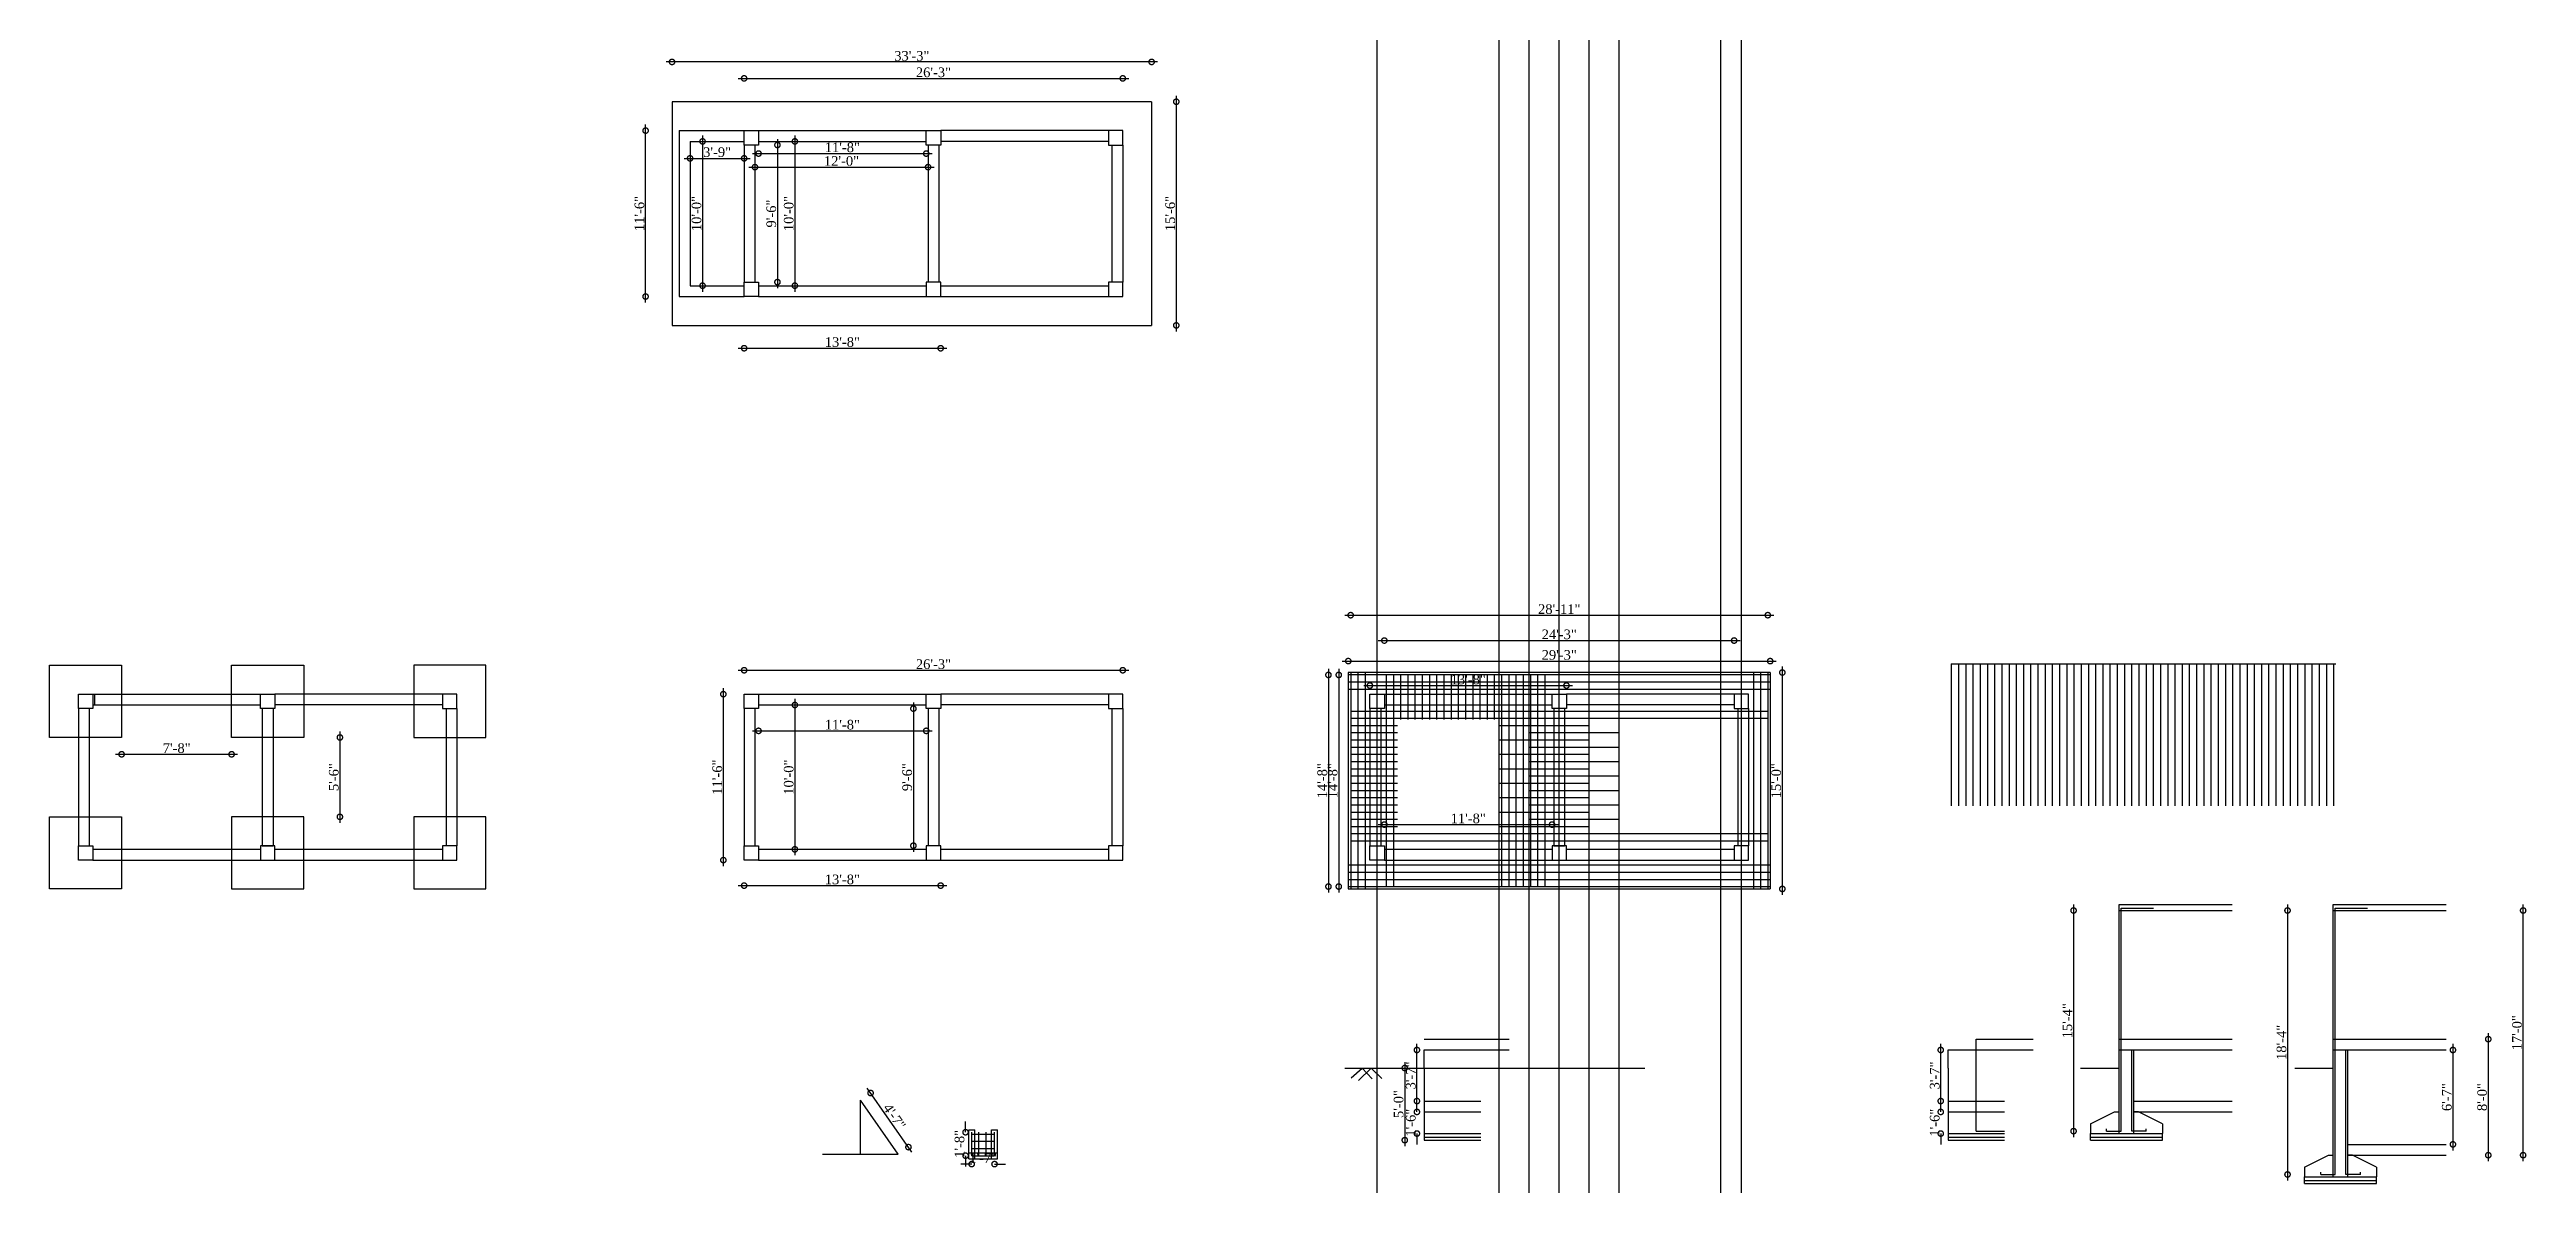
# Model space of a CAD drawing. Header units: inches. Extents: x 252 to 7097, y -1231 to 114.
# Drawn here: x 252 to 2313, y -829 to 114 of the extents above; entities that cross this region are included whole.
import ezdxf

# ---------------------------------------------------------------- set-up
doc = ezdxf.new("R2010")
doc.units = ezdxf.units.IN
doc.header["$LTSCALE"] = 5
doc.header["$MEASUREMENT"] = 0
doc.header["$PDMODE"] = 2
doc.linetypes.add('DASHED2', pattern=[0.375, 0.25, -0.125])
doc.layers.add('Dimention', color=7, linetype='Continuous', lineweight=5)
doc.layers.add('river', color=7, linetype='DASHED2', lineweight=25)
doc.styles.add('Times', font='times.ttf')
doc.dimstyles.new('D100', dxfattribs={"dimtxt": 8, "dimasz": 9, "dimexe": 5, "dimexo": 0, "dimgap": 1, "dimtad": 1, "dimdec": 0, "dimzin": 3, "dimdsep": 46, "dimlunit": 4, "dimtxsty": 'Times', "dimblk": 'DOTSMALL', "dimcen": 0.09, "dimdle": 5, "dimse1": 1, "dimse2": 1, "dimaunit": 1, "dimadec": 3, "dimazin": 0, "dimtfac": 1, "dimtdec": 0, "dimtix": 1, "dimtofl": 0, "dimtmove": 1, "dimatfit": 0, "dimfxl": 1, "dimtolj": 1, "dimtzin": 0, "dimarcsym": 0})

msp = doc.modelspace()

# ---------------------------------------------------------------- blocks, each defined once
blk = doc.blocks.new('_DotSmall')
at = {"layer": 'Dimention', "color": 0, "const_width": 0.5}
blk.add_lwpolyline([(-0.0625, 0, 1), (0.0625, 0, 1)], format="xyb", close=True, dxfattribs=at)
blk = doc.blocks.new('*D50')
at = {"layer": 'Defpoints', "color": 0, "linetype": 'Continuous', "ltscale": 20, "transparency": 16777216}
for p in [(1395.9, -732.7), (1379.8, -792.7), (1395.9, -792.7)]:
    blk.add_point(p, dxfattribs=at)
at = {"layer": 'river', "color": 0, "linetype": 'Continuous', "lineweight": -2, "ltscale": 20, "transparency": 16777216}
blk.add_line((1379.8, -727.7), (1379.8, -797.7), dxfattribs=at)
at = {"layer": 'river', "color": 0, "linetype": 'Continuous', "lineweight": -2, "ltscale": 20, "transparency": 16777216, "xscale": 9, "yscale": 9, "zscale": 9}
for p, rotation in [((1379.8, -732.7), 90), ((1379.8, -792.7), 270)]:
    blk.add_blockref('_DotSmall', p, dxfattribs=dict(at, rotation=rotation))
at = {"layer": 'river', "color": 0, "linetype": 'Continuous', "ltscale": 20, "transparency": 16777216, "insert": (1374.7, -762.7), "char_height": 8, "attachment_point": 5, "rotation": 90, "style": 'Times'}
blk.add_mtext('\\A1;5\'-0"', dxfattribs=at)
blk = doc.blocks.new('*D51')
at = {"layer": 'Defpoints', "color": 0, "linetype": 'Continuous', "ltscale": 20, "transparency": 16777216}
for p in [(1389.9, -717.7), (1395.9, -717.7), (1395.9, -760.2)]:
    blk.add_point(p, dxfattribs=at)
at = {"layer": 'river', "color": 0, "linetype": 'Continuous', "lineweight": -2, "ltscale": 20, "transparency": 16777216}
blk.add_line((1389.9, -765.2), (1389.9, -712.7), dxfattribs=at)
at = {"layer": 'river', "color": 0, "linetype": 'Continuous', "lineweight": -2, "ltscale": 20, "transparency": 16777216, "xscale": 9, "yscale": 9, "zscale": 9}
for p, rotation in [((1389.9, -717.7), 90), ((1389.9, -760.2), 270)]:
    blk.add_blockref('_DotSmall', p, dxfattribs=dict(at, rotation=rotation))
at = {"layer": 'river', "color": 0, "linetype": 'Continuous', "ltscale": 20, "transparency": 16777216, "insert": (1384.8, -738.9), "char_height": 8, "attachment_point": 5, "rotation": 90, "style": 'Times'}
blk.add_mtext('\\A1;3\'-7"', dxfattribs=at)
blk = doc.blocks.new('*D52')
at = {"layer": 'Defpoints', "color": 0, "linetype": 'Continuous', "ltscale": 20, "transparency": 16777216}
for p in [(1502.3, -530.3), (1362.8, -550.8), (1502.3, -550.8)]:
    blk.add_point(p, dxfattribs=at)
at = {"layer": 'river', "color": 0, "linetype": 'Continuous', "lineweight": -2, "ltscale": 20, "transparency": 16777216}
blk.add_line((1357.8, -530.3), (1507.3, -530.3), dxfattribs=at)
at = {"layer": 'river', "color": 0, "linetype": 'Continuous', "lineweight": -2, "ltscale": 20, "transparency": 16777216, "xscale": 9, "yscale": 9, "zscale": 9, "rotation": 180}
blk.add_blockref('_DotSmall', (1362.8, -530.3), dxfattribs=at)
at = {"layer": 'river', "color": 0, "linetype": 'Continuous', "lineweight": -2, "ltscale": 20, "transparency": 16777216, "xscale": 9, "yscale": 9, "zscale": 9}
blk.add_blockref('_DotSmall', (1502.3, -530.3), dxfattribs=at)
at = {"layer": 'river', "color": 0, "linetype": 'Continuous', "ltscale": 20, "transparency": 16777216, "insert": (1432.6, -525.2), "char_height": 8, "attachment_point": 5, "style": 'Times'}
blk.add_mtext('\\A1;11\'-8"', dxfattribs=at)
blk = doc.blocks.new('*D53')
at = {"layer": 'Defpoints', "color": 0, "linetype": 'Continuous', "ltscale": 20, "transparency": 16777216}
for p in [(1332.8, -403.8), (1683.8, -394.3), (1683.8, -403.8)]:
    blk.add_point(p, dxfattribs=at)
at = {"layer": 'river', "color": 0, "linetype": 'Continuous', "lineweight": -2, "ltscale": 20, "transparency": 16777216}
blk.add_line((1327.8, -394.3), (1688.8, -394.3), dxfattribs=at)
at = {"layer": 'river', "color": 0, "linetype": 'Continuous', "lineweight": -2, "ltscale": 20, "transparency": 16777216, "xscale": 9, "yscale": 9, "zscale": 9, "rotation": 180}
blk.add_blockref('_DotSmall', (1332.8, -394.3), dxfattribs=at)
at = {"layer": 'river', "color": 0, "linetype": 'Continuous', "lineweight": -2, "ltscale": 20, "transparency": 16777216, "xscale": 9, "yscale": 9, "zscale": 9}
blk.add_blockref('_DotSmall', (1683.8, -394.3), dxfattribs=at)
at = {"layer": 'river', "color": 0, "linetype": 'Continuous', "ltscale": 20, "transparency": 16777216, "insert": (1508.3, -389.2), "char_height": 8, "attachment_point": 5, "style": 'Times'}
blk.add_mtext('\\A1;29\'-3"', dxfattribs=at)
blk = doc.blocks.new('*D54')
at = {"layer": 'Defpoints', "color": 0, "linetype": 'Continuous', "ltscale": 20, "transparency": 16777216}
for p in [(1683.8, -403.8), (1665.8, -583.8), (1693.9, -583.8)]:
    blk.add_point(p, dxfattribs=at)
at = {"layer": 'river', "color": 0, "linetype": 'Continuous', "lineweight": -2, "ltscale": 20, "transparency": 16777216}
blk.add_line((1693.9, -398.8), (1693.9, -588.8), dxfattribs=at)
at = {"layer": 'river', "color": 0, "linetype": 'Continuous', "lineweight": -2, "ltscale": 20, "transparency": 16777216, "xscale": 9, "yscale": 9, "zscale": 9}
for p, rotation in [((1693.9, -403.8), 90), ((1693.9, -583.8), 270)]:
    blk.add_blockref('_DotSmall', p, dxfattribs=dict(at, rotation=rotation))
at = {"layer": 'river', "color": 0, "linetype": 'Continuous', "ltscale": 20, "transparency": 16777216, "insert": (1688.8, -493.8), "char_height": 8, "attachment_point": 5, "rotation": 90, "style": 'Times'}
blk.add_mtext('\\A1;15\'-0"', dxfattribs=at)
blk = doc.blocks.new('*D55')
at = {"layer": 'Defpoints', "color": 0, "linetype": 'Continuous', "ltscale": 20, "transparency": 16777216}
for p in [(1395.9, -769.2), (1389.9, -787.2), (1395.9, -787.2)]:
    blk.add_point(p, dxfattribs=at)
at = {"layer": 'river', "color": 0, "linetype": 'Continuous', "lineweight": -2, "ltscale": 20, "transparency": 16777216}
for p, q in [((1389.9, -769.2), (1389.9, -760.2)), ((1389.9, -787.2), (1389.9, -796.2))]:
    blk.add_line(p, q, dxfattribs=at)
at = {"layer": 'river', "color": 0, "linetype": 'Continuous', "lineweight": -2, "ltscale": 20, "transparency": 16777216, "xscale": 9, "yscale": 9, "zscale": 9}
for p, rotation in [((1389.9, -769.2), 270), ((1389.9, -787.2), 90)]:
    blk.add_blockref('_DotSmall', p, dxfattribs=dict(at, rotation=rotation))
at = {"layer": 'river', "color": 0, "linetype": 'Continuous', "ltscale": 20, "transparency": 16777216, "insert": (1384.8, -778.2), "char_height": 8, "attachment_point": 5, "rotation": 90, "style": 'Times'}
blk.add_mtext('\\A1;1\'-6"', dxfattribs=at)
blk = doc.blocks.new('*D56')
at = {"layer": 'Defpoints', "color": 0, "linetype": 'Continuous', "ltscale": 20, "transparency": 16777216}
for p in [(1825.7, -717.7), (1831.8, -717.7), (1831.8, -760.2)]:
    blk.add_point(p, dxfattribs=at)
at = {"layer": 'river', "color": 0, "linetype": 'Continuous', "lineweight": -2, "ltscale": 20, "transparency": 16777216}
blk.add_line((1825.7, -765.2), (1825.7, -712.7), dxfattribs=at)
at = {"layer": 'river', "color": 0, "linetype": 'Continuous', "lineweight": -2, "ltscale": 20, "transparency": 16777216, "xscale": 9, "yscale": 9, "zscale": 9}
for p, rotation in [((1825.7, -717.7), 90), ((1825.7, -760.2), 270)]:
    blk.add_blockref('_DotSmall', p, dxfattribs=dict(at, rotation=rotation))
at = {"layer": 'river', "color": 0, "linetype": 'Continuous', "ltscale": 20, "transparency": 16777216, "insert": (1820.7, -738.9), "char_height": 8, "attachment_point": 5, "rotation": 90, "style": 'Times'}
blk.add_mtext('\\A1;3\'-7"', dxfattribs=at)
blk = doc.blocks.new('*D57')
at = {"layer": 'Defpoints', "color": 0, "linetype": 'Continuous', "ltscale": 20, "transparency": 16777216}
for p in [(1831.8, -769.2), (1825.7, -787.2), (1831.8, -787.2)]:
    blk.add_point(p, dxfattribs=at)
at = {"layer": 'river', "color": 0, "linetype": 'Continuous', "lineweight": -2, "ltscale": 20, "transparency": 16777216}
for p, q in [((1825.7, -769.2), (1825.7, -760.2)), ((1825.7, -787.2), (1825.7, -796.2))]:
    blk.add_line(p, q, dxfattribs=at)
at = {"layer": 'river', "color": 0, "linetype": 'Continuous', "lineweight": -2, "ltscale": 20, "transparency": 16777216, "xscale": 9, "yscale": 9, "zscale": 9}
for p, rotation in [((1825.7, -769.2), 270), ((1825.7, -787.2), 90)]:
    blk.add_blockref('_DotSmall', p, dxfattribs=dict(at, rotation=rotation))
at = {"layer": 'river', "color": 0, "linetype": 'Continuous', "ltscale": 20, "transparency": 16777216, "insert": (1820.7, -778.2), "char_height": 8, "attachment_point": 5, "rotation": 90, "style": 'Times'}
blk.add_mtext('\\A1;1\'-6"', dxfattribs=at)
blk = doc.blocks.new('*D58')
at = {"layer": 'Defpoints', "color": 0, "linetype": 'Continuous', "ltscale": 20, "transparency": 16777216}
for p in [(1974.2, -601.7), (1936.2, -785.2), (1974.2, -785.2)]:
    blk.add_point(p, dxfattribs=at)
at = {"layer": 'river', "color": 0, "linetype": 'Continuous', "lineweight": -2, "ltscale": 20, "transparency": 16777216}
blk.add_line((1936.2, -596.7), (1936.2, -790.2), dxfattribs=at)
at = {"layer": 'river', "color": 0, "linetype": 'Continuous', "lineweight": -2, "ltscale": 20, "transparency": 16777216, "xscale": 9, "yscale": 9, "zscale": 9}
for p, rotation in [((1936.2, -601.7), 90), ((1936.2, -785.2), 270)]:
    blk.add_blockref('_DotSmall', p, dxfattribs=dict(at, rotation=rotation))
at = {"layer": 'river', "color": 0, "linetype": 'Continuous', "ltscale": 20, "transparency": 16777216, "insert": (1931.1, -693.4), "char_height": 8, "attachment_point": 5, "rotation": 90, "style": 'Times'}
blk.add_mtext('\\A1;15\'-4"', dxfattribs=at)
blk = doc.blocks.new('*D59')
at = {"layer": 'Defpoints', "color": 0, "linetype": 'Continuous', "ltscale": 20, "transparency": 16777216}
for p in [(1653.8, -377.2), (1362.8, -421.8), (1653.8, -421.8)]:
    blk.add_point(p, dxfattribs=at)
at = {"layer": 'river', "color": 0, "linetype": 'Continuous', "lineweight": -2, "ltscale": 20, "transparency": 16777216}
blk.add_line((1357.8, -377.2), (1658.8, -377.2), dxfattribs=at)
at = {"layer": 'river', "color": 0, "linetype": 'Continuous', "lineweight": -2, "ltscale": 20, "transparency": 16777216, "xscale": 9, "yscale": 9, "zscale": 9, "rotation": 180}
blk.add_blockref('_DotSmall', (1362.8, -377.2), dxfattribs=at)
at = {"layer": 'river', "color": 0, "linetype": 'Continuous', "lineweight": -2, "ltscale": 20, "transparency": 16777216, "xscale": 9, "yscale": 9, "zscale": 9}
blk.add_blockref('_DotSmall', (1653.8, -377.2), dxfattribs=at)
at = {"layer": 'river', "color": 0, "linetype": 'Continuous', "ltscale": 20, "transparency": 16777216, "insert": (1508.3, -372.1), "char_height": 8, "attachment_point": 5, "style": 'Times'}
blk.add_mtext('\\A1;24\'-3"', dxfattribs=at)
blk = doc.blocks.new('*D60')
at = {"layer": 'Defpoints', "color": 0, "linetype": 'Continuous', "ltscale": 20, "transparency": 16777216}
for p in [(1350.8, -421.8), (1514.3, -414.6), (1514.3, -421.8)]:
    blk.add_point(p, dxfattribs=at)
at = {"layer": 'river', "color": 0, "linetype": 'Continuous', "lineweight": -2, "ltscale": 20, "transparency": 16777216}
blk.add_line((1345.8, -414.6), (1519.3, -414.6), dxfattribs=at)
at = {"layer": 'river', "color": 0, "linetype": 'Continuous', "lineweight": -2, "ltscale": 20, "transparency": 16777216, "xscale": 9, "yscale": 9, "zscale": 9, "rotation": 180}
blk.add_blockref('_DotSmall', (1350.8, -414.6), dxfattribs=at)
at = {"layer": 'river', "color": 0, "linetype": 'Continuous', "lineweight": -2, "ltscale": 20, "transparency": 16777216, "xscale": 9, "yscale": 9, "zscale": 9}
blk.add_blockref('_DotSmall', (1514.3, -414.6), dxfattribs=at)
at = {"layer": 'river', "color": 0, "linetype": 'Continuous', "ltscale": 20, "transparency": 16777216, "insert": (1432.6, -409.6), "char_height": 8, "attachment_point": 5, "style": 'Times'}
blk.add_mtext('\\A1;13\'-8"', dxfattribs=at)
blk = doc.blocks.new('*D61')
at = {"layer": 'Defpoints', "color": 0, "linetype": 'Continuous', "ltscale": 20, "transparency": 16777216}
for p in [(1346.8, -405.8), (1324.9, -581.8), (1346.8, -581.8)]:
    blk.add_point(p, dxfattribs=at)
at = {"layer": 'river', "color": 0, "linetype": 'Continuous', "lineweight": -2, "ltscale": 20, "transparency": 16777216}
blk.add_line((1324.9, -400.8), (1324.9, -586.8), dxfattribs=at)
at = {"layer": 'river', "color": 0, "linetype": 'Continuous', "lineweight": -2, "ltscale": 20, "transparency": 16777216, "xscale": 9, "yscale": 9, "zscale": 9}
for p, rotation in [((1324.9, -405.8), 90), ((1324.9, -581.8), 270)]:
    blk.add_blockref('_DotSmall', p, dxfattribs=dict(at, rotation=rotation))
at = {"layer": 'river', "color": 0, "linetype": 'Continuous', "ltscale": 20, "transparency": 16777216, "insert": (1319.8, -493.8), "char_height": 8, "attachment_point": 5, "rotation": 90, "style": 'Times'}
blk.add_mtext('\\A1;14\'-8"', dxfattribs=at)
blk = doc.blocks.new('*D62')
at = {"layer": 'Defpoints', "color": 0, "linetype": 'Continuous', "ltscale": 20, "transparency": 16777216}
for p in [(1681.8, -356.1), (1334.8, -405.8), (1681.8, -405.8)]:
    blk.add_point(p, dxfattribs=at)
at = {"layer": 'river', "color": 0, "linetype": 'Continuous', "lineweight": -2, "ltscale": 20, "transparency": 16777216}
blk.add_line((1329.8, -356.1), (1686.8, -356.1), dxfattribs=at)
at = {"layer": 'river', "color": 0, "linetype": 'Continuous', "lineweight": -2, "ltscale": 20, "transparency": 16777216, "xscale": 9, "yscale": 9, "zscale": 9, "rotation": 180}
blk.add_blockref('_DotSmall', (1334.8, -356.1), dxfattribs=at)
at = {"layer": 'river', "color": 0, "linetype": 'Continuous', "lineweight": -2, "ltscale": 20, "transparency": 16777216, "xscale": 9, "yscale": 9, "zscale": 9}
blk.add_blockref('_DotSmall', (1681.8, -356.1), dxfattribs=at)
at = {"layer": 'river', "color": 0, "linetype": 'Continuous', "ltscale": 20, "transparency": 16777216, "insert": (1508.3, -351.1), "char_height": 8, "attachment_point": 5, "style": 'Times'}
blk.add_mtext('\\A1;28\'-11"', dxfattribs=at)
blk = doc.blocks.new('*D63')
at = {"layer": 'Defpoints', "color": 0, "linetype": 'Continuous', "ltscale": 20, "transparency": 16777216}
for p in [(1370.3, -405.8), (1316.3, -581.8), (1370.3, -581.8)]:
    blk.add_point(p, dxfattribs=at)
at = {"layer": 'river', "color": 0, "linetype": 'Continuous', "lineweight": -2, "ltscale": 20, "transparency": 16777216}
blk.add_line((1316.3, -400.8), (1316.3, -586.8), dxfattribs=at)
at = {"layer": 'river', "color": 0, "linetype": 'Continuous', "lineweight": -2, "ltscale": 20, "transparency": 16777216, "xscale": 9, "yscale": 9, "zscale": 9}
for p, rotation in [((1316.3, -405.8), 90), ((1316.3, -581.8), 270)]:
    blk.add_blockref('_DotSmall', p, dxfattribs=dict(at, rotation=rotation))
at = {"layer": 'river', "color": 0, "linetype": 'Continuous', "ltscale": 20, "transparency": 16777216, "insert": (1311.2, -493.8), "char_height": 8, "attachment_point": 5, "rotation": 90, "style": 'Times'}
blk.add_mtext('\\A1;14\'-8"', dxfattribs=at)
blk = doc.blocks.new('*D64')
at = {"layer": 'Defpoints', "color": 0, "linetype": 'Continuous', "ltscale": 20, "transparency": 16777216}
for p in [(842.2, -430.8), (981.7, -430.8), (981.7, -452.3)]:
    blk.add_point(p, dxfattribs=at)
at = {"layer": 'river', "color": 0, "linetype": 'Continuous', "lineweight": -2, "ltscale": 20, "transparency": 16777216}
blk.add_line((837.2, -452.3), (986.7, -452.3), dxfattribs=at)
at = {"layer": 'river', "color": 0, "linetype": 'Continuous', "lineweight": -2, "ltscale": 20, "transparency": 16777216, "xscale": 9, "yscale": 9, "zscale": 9, "rotation": 180}
blk.add_blockref('_DotSmall', (842.2, -452.3), dxfattribs=at)
at = {"layer": 'river', "color": 0, "linetype": 'Continuous', "lineweight": -2, "ltscale": 20, "transparency": 16777216, "xscale": 9, "yscale": 9, "zscale": 9}
blk.add_blockref('_DotSmall', (981.7, -452.3), dxfattribs=at)
at = {"layer": 'river', "color": 0, "linetype": 'Continuous', "ltscale": 20, "transparency": 16777216, "insert": (911.9, -447.2), "char_height": 8, "attachment_point": 5, "style": 'Times'}
blk.add_mtext('\\A1;11\'-8"', dxfattribs=at)
blk = doc.blocks.new('*D65')
at = {"layer": 'Defpoints', "color": 0, "linetype": 'Continuous', "ltscale": 20, "transparency": 16777216}
for p in [(983.2, -433.8), (971, -547.8), (983.2, -547.8)]:
    blk.add_point(p, dxfattribs=at)
at = {"layer": 'river', "color": 0, "linetype": 'Continuous', "lineweight": -2, "ltscale": 20, "transparency": 16777216}
blk.add_line((971, -428.8), (971, -552.8), dxfattribs=at)
at = {"layer": 'river', "color": 0, "linetype": 'Continuous', "lineweight": -2, "ltscale": 20, "transparency": 16777216, "xscale": 9, "yscale": 9, "zscale": 9}
for p, rotation in [((971, -433.8), 90), ((971, -547.8), 270)]:
    blk.add_blockref('_DotSmall', p, dxfattribs=dict(at, rotation=rotation))
at = {"layer": 'river', "color": 0, "linetype": 'Continuous', "ltscale": 20, "transparency": 16777216, "insert": (965.9, -490.8), "char_height": 8, "attachment_point": 5, "rotation": 90, "style": 'Times'}
blk.add_mtext('\\A1;9\'-6"', dxfattribs=at)
blk = doc.blocks.new('*D66')
at = {"layer": 'Defpoints', "color": 0, "linetype": 'Continuous', "ltscale": 20, "transparency": 16777216}
for p in [(1145.2, -401.9), (830.2, -421.8), (1145.2, -421.8)]:
    blk.add_point(p, dxfattribs=at)
at = {"layer": 'river', "color": 0, "linetype": 'Continuous', "lineweight": -2, "ltscale": 20, "transparency": 16777216}
blk.add_line((825.2, -401.9), (1150.2, -401.9), dxfattribs=at)
at = {"layer": 'river', "color": 0, "linetype": 'Continuous', "lineweight": -2, "ltscale": 20, "transparency": 16777216, "xscale": 9, "yscale": 9, "zscale": 9, "rotation": 180}
blk.add_blockref('_DotSmall', (830.2, -401.9), dxfattribs=at)
at = {"layer": 'river', "color": 0, "linetype": 'Continuous', "lineweight": -2, "ltscale": 20, "transparency": 16777216, "xscale": 9, "yscale": 9, "zscale": 9}
blk.add_blockref('_DotSmall', (1145.2, -401.9), dxfattribs=at)
at = {"layer": 'river', "color": 0, "linetype": 'Continuous', "ltscale": 20, "transparency": 16777216, "insert": (987.7, -396.9), "char_height": 8, "attachment_point": 5, "style": 'Times'}
blk.add_mtext('\\A1;26\'-3"', dxfattribs=at)
blk = doc.blocks.new('*D67')
at = {"layer": 'Defpoints', "color": 0, "linetype": 'Continuous', "ltscale": 20, "transparency": 16777216}
for p in [(842.2, -430.8), (842.2, -550.8), (872.4, -550.8)]:
    blk.add_point(p, dxfattribs=at)
at = {"layer": 'river', "color": 0, "linetype": 'Continuous', "lineweight": -2, "ltscale": 20, "transparency": 16777216}
blk.add_line((872.4, -425.8), (872.4, -555.8), dxfattribs=at)
at = {"layer": 'river', "color": 0, "linetype": 'Continuous', "lineweight": -2, "ltscale": 20, "transparency": 16777216, "xscale": 9, "yscale": 9, "zscale": 9}
for p, rotation in [((872.4, -430.8), 90), ((872.4, -550.8), 270)]:
    blk.add_blockref('_DotSmall', p, dxfattribs=dict(at, rotation=rotation))
at = {"layer": 'river', "color": 0, "linetype": 'Continuous', "ltscale": 20, "transparency": 16777216, "insert": (867.3, -490.8), "char_height": 8, "attachment_point": 5, "rotation": 90, "style": 'Times'}
blk.add_mtext('\\A1;10\'-0"', dxfattribs=at)
blk = doc.blocks.new('*D68')
at = {"layer": 'Defpoints', "color": 0, "linetype": 'Continuous', "ltscale": 20, "transparency": 16777216}
for p in [(812.9, -421.8), (830.2, -421.8), (830.2, -559.8)]:
    blk.add_point(p, dxfattribs=at)
at = {"layer": 'river', "color": 0, "linetype": 'Continuous', "lineweight": -2, "ltscale": 20, "transparency": 16777216}
blk.add_line((812.9, -564.8), (812.9, -416.8), dxfattribs=at)
at = {"layer": 'river', "color": 0, "linetype": 'Continuous', "lineweight": -2, "ltscale": 20, "transparency": 16777216, "xscale": 9, "yscale": 9, "zscale": 9}
for p, rotation in [((812.9, -421.8), 90), ((812.9, -559.8), 270)]:
    blk.add_blockref('_DotSmall', p, dxfattribs=dict(at, rotation=rotation))
at = {"layer": 'river', "color": 0, "linetype": 'Continuous', "ltscale": 20, "transparency": 16777216, "insert": (807.9, -490.8), "char_height": 8, "attachment_point": 5, "rotation": 90, "style": 'Times'}
blk.add_mtext('\\A1;11\'-6"', dxfattribs=at)
blk = doc.blocks.new('*D69')
at = {"layer": 'Defpoints', "color": 0, "linetype": 'Continuous', "ltscale": 20, "transparency": 16777216}
for p in [(993.7, -553.8), (830.2, -559.8), (993.7, -581)]:
    blk.add_point(p, dxfattribs=at)
at = {"layer": 'river', "color": 0, "linetype": 'Continuous', "lineweight": -2, "ltscale": 20, "transparency": 16777216}
blk.add_line((825.2, -581), (998.7, -581), dxfattribs=at)
at = {"layer": 'river', "color": 0, "linetype": 'Continuous', "lineweight": -2, "ltscale": 20, "transparency": 16777216, "xscale": 9, "yscale": 9, "zscale": 9, "rotation": 180}
blk.add_blockref('_DotSmall', (830.2, -581), dxfattribs=at)
at = {"layer": 'river', "color": 0, "linetype": 'Continuous', "lineweight": -2, "ltscale": 20, "transparency": 16777216, "xscale": 9, "yscale": 9, "zscale": 9}
blk.add_blockref('_DotSmall', (993.7, -581), dxfattribs=at)
at = {"layer": 'river', "color": 0, "linetype": 'Continuous', "ltscale": 20, "transparency": 16777216, "insert": (911.9, -575.9), "char_height": 8, "attachment_point": 5, "style": 'Times'}
blk.add_mtext('\\A1;13\'-8"', dxfattribs=at)
blk = doc.blocks.new('*D70')
at = {"layer": 'Defpoints', "color": 0, "linetype": 'Continuous', "ltscale": 20, "transparency": 16777216}
for p in [(926.9, -759.4), (935.4, -753.5), (958.4, -804.4)]:
    blk.add_point(p, dxfattribs=at)
at = {"layer": 'river', "color": 0, "linetype": 'Continuous', "lineweight": -2, "ltscale": 20, "transparency": 16777216}
blk.add_line((969.7, -802.6), (932.5, -749.4), dxfattribs=at)
at = {"layer": 'river', "color": 0, "linetype": 'Continuous', "lineweight": -2, "ltscale": 20, "transparency": 16777216, "xscale": 9, "yscale": 9, "zscale": 9}
for p, rotation in [((935.4, -753.5), 124.9920201985587), ((966.9, -798.5), 304.9920201985587)]:
    blk.add_blockref('_DotSmall', p, dxfattribs=dict(at, rotation=rotation))
at = {"layer": 'river', "color": 0, "linetype": 'Continuous', "ltscale": 20, "transparency": 16777216, "insert": (955.3, -773.1), "char_height": 8, "attachment_point": 5, "rotation": 304.992, "style": 'Times'}
blk.add_mtext('\\A1;4\'-7"', dxfattribs=at)
blk = doc.blocks.new('*D71')
at = {"layer": 'Defpoints', "color": 0, "linetype": 'Continuous', "ltscale": 20, "transparency": 16777216}
for p in [(1019.5, -805.6), (1038.5, -805.6), (1038.5, -812.6)]:
    blk.add_point(p, dxfattribs=at)
at = {"layer": 'river', "color": 0, "linetype": 'Continuous', "lineweight": -2, "ltscale": 20, "transparency": 16777216}
for p, q in [((1019.5, -812.6), (1010.5, -812.6)), ((1038.5, -812.6), (1047.5, -812.6))]:
    blk.add_line(p, q, dxfattribs=at)
at = {"layer": 'river', "color": 0, "linetype": 'Continuous', "lineweight": -2, "ltscale": 20, "transparency": 16777216, "xscale": 9, "yscale": 9, "zscale": 9}
blk.add_blockref('_DotSmall', (1019.5, -812.6), dxfattribs=at)
at = {"layer": 'river', "color": 0, "linetype": 'Continuous', "lineweight": -2, "ltscale": 20, "transparency": 16777216, "xscale": 9, "yscale": 9, "zscale": 9, "rotation": 180}
blk.add_blockref('_DotSmall', (1038.5, -812.6), dxfattribs=at)
at = {"layer": 'river', "color": 0, "linetype": 'Continuous', "ltscale": 20, "transparency": 16777216, "insert": (1029, -807.6), "char_height": 8, "attachment_point": 5, "style": 'Times'}
blk.add_mtext('\\A1;1\'-7"', dxfattribs=at)
blk = doc.blocks.new('*D72')
at = {"layer": 'Defpoints', "color": 0, "linetype": 'Continuous', "ltscale": 20, "transparency": 16777216}
for p in [(1014.4, -786.1), (1019.5, -786.1), (1019.5, -805.6)]:
    blk.add_point(p, dxfattribs=at)
at = {"layer": 'river', "color": 0, "linetype": 'Continuous', "lineweight": -2, "ltscale": 20, "transparency": 16777216}
for p, q in [((1014.4, -786.1), (1014.4, -777.1)), ((1014.4, -805.6), (1014.4, -814.6))]:
    blk.add_line(p, q, dxfattribs=at)
at = {"layer": 'river', "color": 0, "linetype": 'Continuous', "lineweight": -2, "ltscale": 20, "transparency": 16777216, "xscale": 9, "yscale": 9, "zscale": 9}
for p, rotation in [((1014.4, -786.1), 270), ((1014.4, -805.6), 90)]:
    blk.add_blockref('_DotSmall', p, dxfattribs=dict(at, rotation=rotation))
at = {"layer": 'river', "color": 0, "linetype": 'Continuous', "ltscale": 20, "transparency": 16777216, "insert": (1009.4, -795.8), "char_height": 8, "attachment_point": 5, "rotation": 90, "style": 'Times'}
blk.add_mtext('\\A1;1\'-8"', dxfattribs=at)
blk = doc.blocks.new('*D73')
at = {"layer": 'Defpoints', "color": 0, "linetype": 'Continuous', "ltscale": 20, "transparency": 16777216}
for p in [(312.3, -430.8), (403.8, -430.8), (403.8, -471.8)]:
    blk.add_point(p, dxfattribs=at)
at = {"layer": 'river', "color": 0, "linetype": 'Continuous', "lineweight": -2, "ltscale": 20, "transparency": 16777216}
blk.add_line((307.3, -471.8), (408.8, -471.8), dxfattribs=at)
at = {"layer": 'river', "color": 0, "linetype": 'Continuous', "lineweight": -2, "ltscale": 20, "transparency": 16777216, "xscale": 9, "yscale": 9, "zscale": 9, "rotation": 180}
blk.add_blockref('_DotSmall', (312.3, -471.8), dxfattribs=at)
at = {"layer": 'river', "color": 0, "linetype": 'Continuous', "lineweight": -2, "ltscale": 20, "transparency": 16777216, "xscale": 9, "yscale": 9, "zscale": 9}
blk.add_blockref('_DotSmall', (403.8, -471.8), dxfattribs=at)
at = {"layer": 'river', "color": 0, "linetype": 'Continuous', "ltscale": 20, "transparency": 16777216, "insert": (358.1, -466.7), "char_height": 8, "attachment_point": 5, "style": 'Times'}
blk.add_mtext('\\A1;7\'-8"', dxfattribs=at)
blk = doc.blocks.new('*D74')
at = {"layer": 'Defpoints', "color": 0, "linetype": 'Continuous', "ltscale": 20, "transparency": 16777216}
for p in [(438.3, -457.8), (438.3, -523.8), (493.9, -523.8)]:
    blk.add_point(p, dxfattribs=at)
at = {"layer": 'river', "color": 0, "linetype": 'Continuous', "lineweight": -2, "ltscale": 20, "transparency": 16777216}
blk.add_line((493.9, -452.8), (493.9, -528.8), dxfattribs=at)
at = {"layer": 'river', "color": 0, "linetype": 'Continuous', "lineweight": -2, "ltscale": 20, "transparency": 16777216, "xscale": 9, "yscale": 9, "zscale": 9}
for p, rotation in [((493.9, -457.8), 90), ((493.9, -523.8), 270)]:
    blk.add_blockref('_DotSmall', p, dxfattribs=dict(at, rotation=rotation))
at = {"layer": 'river', "color": 0, "linetype": 'Continuous', "ltscale": 20, "transparency": 16777216, "insert": (488.8, -490.8), "char_height": 8, "attachment_point": 5, "rotation": 90, "style": 'Times'}
blk.add_mtext('\\A1;5\'-6"', dxfattribs=at)
blk = doc.blocks.new('*D75')
at = {"layer": 'Defpoints', "color": 0, "linetype": 'Continuous', "ltscale": 20, "transparency": 16777216}
for p in [(2152.3, -601.7), (2114.2, -821.2), (2152.3, -821.2)]:
    blk.add_point(p, dxfattribs=at)
at = {"layer": 'river', "color": 0, "linetype": 'Continuous', "lineweight": -2, "ltscale": 20, "transparency": 16777216}
blk.add_line((2114.2, -596.7), (2114.2, -826.2), dxfattribs=at)
at = {"layer": 'river', "color": 0, "linetype": 'Continuous', "lineweight": -2, "ltscale": 20, "transparency": 16777216, "xscale": 9, "yscale": 9, "zscale": 9}
for p, rotation in [((2114.2, -601.7), 90), ((2114.2, -821.2), 270)]:
    blk.add_blockref('_DotSmall', p, dxfattribs=dict(at, rotation=rotation))
at = {"layer": 'river', "color": 0, "linetype": 'Continuous', "ltscale": 20, "transparency": 16777216, "insert": (2109.2, -711.4), "char_height": 8, "attachment_point": 5, "rotation": 90, "style": 'Times'}
blk.add_mtext('\\A1;18\'-4"', dxfattribs=at)
blk = doc.blocks.new('*D76')
at = {"layer": 'Defpoints', "color": 0, "linetype": 'Continuous', "ltscale": 20, "transparency": 16777216}
for p in [(2246.2, -708.7), (2246.2, -805.2), (2281.2, -805.2)]:
    blk.add_point(p, dxfattribs=at)
at = {"layer": 'river', "color": 0, "linetype": 'Continuous', "lineweight": -2, "ltscale": 20, "transparency": 16777216}
blk.add_line((2281.2, -703.7), (2281.2, -810.2), dxfattribs=at)
at = {"layer": 'river', "color": 0, "linetype": 'Continuous', "lineweight": -2, "ltscale": 20, "transparency": 16777216, "xscale": 9, "yscale": 9, "zscale": 9}
for p, rotation in [((2281.2, -708.7), 90), ((2281.2, -805.2), 270)]:
    blk.add_blockref('_DotSmall', p, dxfattribs=dict(at, rotation=rotation))
at = {"layer": 'river', "color": 0, "linetype": 'Continuous', "ltscale": 20, "transparency": 16777216, "insert": (2276.1, -756.9), "char_height": 8, "attachment_point": 5, "rotation": 90, "style": 'Times'}
blk.add_mtext('\\A1;8\'-0"', dxfattribs=at)
blk = doc.blocks.new('*D77')
at = {"layer": 'Defpoints', "color": 0, "linetype": 'Continuous', "ltscale": 20, "transparency": 16777216}
for p in [(2164.3, -717.7), (2164.3, -796.2), (2251.8, -796.2)]:
    blk.add_point(p, dxfattribs=at)
at = {"layer": 'river', "color": 0, "linetype": 'Continuous', "lineweight": -2, "ltscale": 20, "transparency": 16777216}
blk.add_line((2251.8, -712.7), (2251.8, -801.2), dxfattribs=at)
at = {"layer": 'river', "color": 0, "linetype": 'Continuous', "lineweight": -2, "ltscale": 20, "transparency": 16777216, "xscale": 9, "yscale": 9, "zscale": 9}
for p, rotation in [((2251.8, -717.7), 90), ((2251.8, -796.2), 270)]:
    blk.add_blockref('_DotSmall', p, dxfattribs=dict(at, rotation=rotation))
at = {"layer": 'river', "color": 0, "linetype": 'Continuous', "ltscale": 20, "transparency": 16777216, "insert": (2246.7, -756.9), "char_height": 8, "attachment_point": 5, "rotation": 90, "style": 'Times'}
blk.add_mtext('\\A1;6\'-7"', dxfattribs=at)
blk = doc.blocks.new('*D78')
at = {"layer": 'Defpoints', "color": 0, "linetype": 'Continuous', "ltscale": 20, "transparency": 16777216}
for p in [(2164.3, -601.7), (2310.2, -601.7), (2164.3, -805.2)]:
    blk.add_point(p, dxfattribs=at)
at = {"layer": 'river', "color": 0, "linetype": 'Continuous', "lineweight": -2, "ltscale": 20, "transparency": 16777216}
blk.add_line((2310.2, -810.2), (2310.2, -596.7), dxfattribs=at)
at = {"layer": 'river', "color": 0, "linetype": 'Continuous', "lineweight": -2, "ltscale": 20, "transparency": 16777216, "xscale": 9, "yscale": 9, "zscale": 9}
for p, rotation in [((2310.2, -601.7), 90), ((2310.2, -805.2), 270)]:
    blk.add_blockref('_DotSmall', p, dxfattribs=dict(at, rotation=rotation))
at = {"layer": 'river', "color": 0, "linetype": 'Continuous', "ltscale": 20, "transparency": 16777216, "insert": (2305.1, -703.4), "char_height": 8, "attachment_point": 5, "rotation": 90, "style": 'Times'}
blk.add_mtext('\\A1;17\'-0"', dxfattribs=at)
blk = doc.blocks.new('*D80')
at = {"layer": 'Defpoints', "color": 0, "linetype": 'Continuous', "ltscale": 20, "transparency": 16777216}
for p in [(839.2, 34.9), (983.2, 34.9), (983.2, 16.5)]:
    blk.add_point(p, dxfattribs=at)
at = {"layer": 'river', "color": 0, "linetype": 'Continuous', "lineweight": -2, "ltscale": 20, "transparency": 16777216}
blk.add_line((834.2, 16.5), (988.2, 16.5), dxfattribs=at)
at = {"layer": 'river', "color": 0, "linetype": 'Continuous', "lineweight": -2, "ltscale": 20, "transparency": 16777216, "xscale": 9, "yscale": 9, "zscale": 9, "rotation": 180}
blk.add_blockref('_DotSmall', (839.2, 16.5), dxfattribs=at)
at = {"layer": 'river', "color": 0, "linetype": 'Continuous', "lineweight": -2, "ltscale": 20, "transparency": 16777216, "xscale": 9, "yscale": 9, "zscale": 9}
blk.add_blockref('_DotSmall', (983.2, 16.5), dxfattribs=at)
at = {"layer": 'river', "color": 0, "linetype": 'Continuous', "ltscale": 20, "transparency": 16777216, "insert": (911.2, 21.6), "char_height": 8, "attachment_point": 5, "style": 'Times'}
blk.add_mtext('\\A1;12\'-0"', dxfattribs=at)
blk = doc.blocks.new('*D81')
at = {"layer": 'Defpoints', "color": 0, "linetype": 'Continuous', "ltscale": 20, "transparency": 16777216}
for p in [(983.2, 34.9), (857.9, -79.1), (983.2, -79.1)]:
    blk.add_point(p, dxfattribs=at)
at = {"layer": 'river', "color": 0, "linetype": 'Continuous', "lineweight": -2, "ltscale": 20, "transparency": 16777216}
blk.add_line((857.9, 39.9), (857.9, -84.1), dxfattribs=at)
at = {"layer": 'river', "color": 0, "linetype": 'Continuous', "lineweight": -2, "ltscale": 20, "transparency": 16777216, "xscale": 9, "yscale": 9, "zscale": 9}
for p, rotation in [((857.9, 34.9), 90), ((857.9, -79.1), 270)]:
    blk.add_blockref('_DotSmall', p, dxfattribs=dict(at, rotation=rotation))
at = {"layer": 'river', "color": 0, "linetype": 'Continuous', "ltscale": 20, "transparency": 16777216, "insert": (852.8, -22.1), "char_height": 8, "attachment_point": 5, "rotation": 90, "style": 'Times'}
blk.add_mtext('\\A1;9\'-6"', dxfattribs=at)
blk = doc.blocks.new('*D82')
at = {"layer": 'Defpoints', "color": 0, "linetype": 'Continuous', "ltscale": 20, "transparency": 16777216}
for p in [(1145.2, 90.3), (830.2, 46.9), (1145.2, 46.9)]:
    blk.add_point(p, dxfattribs=at)
at = {"layer": 'river', "color": 0, "linetype": 'Continuous', "lineweight": -2, "ltscale": 20, "transparency": 16777216}
blk.add_line((825.2, 90.3), (1150.2, 90.3), dxfattribs=at)
at = {"layer": 'river', "color": 0, "linetype": 'Continuous', "lineweight": -2, "ltscale": 20, "transparency": 16777216, "xscale": 9, "yscale": 9, "zscale": 9, "rotation": 180}
blk.add_blockref('_DotSmall', (830.2, 90.3), dxfattribs=at)
at = {"layer": 'river', "color": 0, "linetype": 'Continuous', "lineweight": -2, "ltscale": 20, "transparency": 16777216, "xscale": 9, "yscale": 9, "zscale": 9}
blk.add_blockref('_DotSmall', (1145.2, 90.3), dxfattribs=at)
at = {"layer": 'river', "color": 0, "linetype": 'Continuous', "ltscale": 20, "transparency": 16777216, "insert": (987.7, 95.3), "char_height": 8, "attachment_point": 5, "style": 'Times'}
blk.add_mtext('\\A1;26\'-3"', dxfattribs=at)
blk = doc.blocks.new('*D79')
at = {"layer": 'Defpoints', "color": 0, "linetype": 'Continuous', "ltscale": 20, "transparency": 16777216}
for p in [(842.2, 37.9), (842.2, -82.1), (872.4, -82.1)]:
    blk.add_point(p, dxfattribs=at)
at = {"layer": 'river', "color": 0, "linetype": 'Continuous', "lineweight": -2, "ltscale": 20, "transparency": 16777216}
blk.add_line((872.4, 42.9), (872.4, -87.1), dxfattribs=at)
at = {"layer": 'river', "color": 0, "linetype": 'Continuous', "lineweight": -2, "ltscale": 20, "transparency": 16777216, "xscale": 9, "yscale": 9, "zscale": 9}
for p, rotation in [((872.4, 37.9), 90), ((872.4, -82.1), 270)]:
    blk.add_blockref('_DotSmall', p, dxfattribs=dict(at, rotation=rotation))
at = {"layer": 'river', "color": 0, "linetype": 'Continuous', "ltscale": 20, "transparency": 16777216, "insert": (867.3, -22.1), "char_height": 8, "attachment_point": 5, "rotation": 90, "style": 'Times'}
blk.add_mtext('\\A1;10\'-0"', dxfattribs=at)
blk = doc.blocks.new('*D83')
at = {"layer": 'Defpoints', "color": 0, "linetype": 'Continuous', "ltscale": 20, "transparency": 16777216}
for p in [(748.2, 46.9), (830.2, 46.9), (830.2, -91.1)]:
    blk.add_point(p, dxfattribs=at)
at = {"layer": 'river', "color": 0, "linetype": 'Continuous', "lineweight": -2, "ltscale": 20, "transparency": 16777216}
blk.add_line((748.2, -96.1), (748.2, 51.9), dxfattribs=at)
at = {"layer": 'river', "color": 0, "linetype": 'Continuous', "lineweight": -2, "ltscale": 20, "transparency": 16777216, "xscale": 9, "yscale": 9, "zscale": 9}
for p, rotation in [((748.2, 46.9), 90), ((748.2, -91.1), 270)]:
    blk.add_blockref('_DotSmall', p, dxfattribs=dict(at, rotation=rotation))
at = {"layer": 'river', "color": 0, "linetype": 'Continuous', "ltscale": 20, "transparency": 16777216, "insert": (743.1, -22.1), "char_height": 8, "attachment_point": 5, "rotation": 90, "style": 'Times'}
blk.add_mtext('\\A1;11\'-6"', dxfattribs=at)
blk = doc.blocks.new('*D84')
at = {"layer": 'Defpoints', "color": 0, "linetype": 'Continuous', "ltscale": 20, "transparency": 16777216}
for p in [(830.2, -91.1), (993.7, -85.1), (993.7, -134.1)]:
    blk.add_point(p, dxfattribs=at)
at = {"layer": 'river', "color": 0, "linetype": 'Continuous', "lineweight": -2, "ltscale": 20, "transparency": 16777216}
blk.add_line((825.2, -134.1), (998.7, -134.1), dxfattribs=at)
at = {"layer": 'river', "color": 0, "linetype": 'Continuous', "lineweight": -2, "ltscale": 20, "transparency": 16777216, "xscale": 9, "yscale": 9, "zscale": 9, "rotation": 180}
blk.add_blockref('_DotSmall', (830.2, -134.1), dxfattribs=at)
at = {"layer": 'river', "color": 0, "linetype": 'Continuous', "lineweight": -2, "ltscale": 20, "transparency": 16777216, "xscale": 9, "yscale": 9, "zscale": 9}
blk.add_blockref('_DotSmall', (993.7, -134.1), dxfattribs=at)
at = {"layer": 'river', "color": 0, "linetype": 'Continuous', "ltscale": 20, "transparency": 16777216, "insert": (911.9, -129), "char_height": 8, "attachment_point": 5, "style": 'Times'}
blk.add_mtext('\\A1;13\'-8"', dxfattribs=at)
blk = doc.blocks.new('*D85')
at = {"layer": 'Defpoints', "color": 0, "linetype": 'Continuous', "ltscale": 20, "transparency": 16777216}
for p in [(785.2, 37.9), (785.2, -82.1), (795.6, -82.1)]:
    blk.add_point(p, dxfattribs=at)
at = {"layer": 'river', "color": 0, "linetype": 'Continuous', "lineweight": -2, "ltscale": 20, "transparency": 16777216}
blk.add_line((795.6, 42.9), (795.6, -87.1), dxfattribs=at)
at = {"layer": 'river', "color": 0, "linetype": 'Continuous', "lineweight": -2, "ltscale": 20, "transparency": 16777216, "xscale": 9, "yscale": 9, "zscale": 9}
for p, rotation in [((795.6, 37.9), 90), ((795.6, -82.1), 270)]:
    blk.add_blockref('_DotSmall', p, dxfattribs=dict(at, rotation=rotation))
at = {"layer": 'river', "color": 0, "linetype": 'Continuous', "ltscale": 20, "transparency": 16777216, "insert": (790.6, -22.1), "char_height": 8, "attachment_point": 5, "rotation": 90, "style": 'Times'}
blk.add_mtext('\\A1;10\'-0"', dxfattribs=at)
blk = doc.blocks.new('*D86')
at = {"layer": 'Defpoints', "color": 0, "linetype": 'Continuous', "ltscale": 20, "transparency": 16777216}
for p in [(785.2, 37.9), (830.2, 37.9), (830.2, 23.8)]:
    blk.add_point(p, dxfattribs=at)
at = {"layer": 'river', "color": 0, "linetype": 'Continuous', "lineweight": -2, "ltscale": 20, "transparency": 16777216}
blk.add_line((780.2, 23.8), (835.2, 23.8), dxfattribs=at)
at = {"layer": 'river', "color": 0, "linetype": 'Continuous', "lineweight": -2, "ltscale": 20, "transparency": 16777216, "xscale": 9, "yscale": 9, "zscale": 9, "rotation": 180}
blk.add_blockref('_DotSmall', (785.2, 23.8), dxfattribs=at)
at = {"layer": 'river', "color": 0, "linetype": 'Continuous', "lineweight": -2, "ltscale": 20, "transparency": 16777216, "xscale": 9, "yscale": 9, "zscale": 9}
blk.add_blockref('_DotSmall', (830.2, 23.8), dxfattribs=at)
at = {"layer": 'river', "color": 0, "linetype": 'Continuous', "ltscale": 20, "transparency": 16777216, "insert": (807.7, 28.9), "char_height": 8, "attachment_point": 5, "style": 'Times'}
blk.add_mtext('\\A1;3\'-9"', dxfattribs=at)
blk = doc.blocks.new('*D87')
at = {"layer": 'Defpoints', "color": 0, "linetype": 'Continuous', "ltscale": 20, "transparency": 16777216}
for p in [(770.2, 104), (770.2, 70.9), (1169.2, 70.9)]:
    blk.add_point(p, dxfattribs=at)
at = {"layer": 'river', "color": 0, "linetype": 'Continuous', "lineweight": -2, "ltscale": 20, "transparency": 16777216}
blk.add_line((1174.2, 104), (765.2, 104), dxfattribs=at)
at = {"layer": 'river', "color": 0, "linetype": 'Continuous', "lineweight": -2, "ltscale": 20, "transparency": 16777216, "xscale": 9, "yscale": 9, "zscale": 9, "rotation": 180}
blk.add_blockref('_DotSmall', (770.2, 104), dxfattribs=at)
at = {"layer": 'river', "color": 0, "linetype": 'Continuous', "lineweight": -2, "ltscale": 20, "transparency": 16777216, "xscale": 9, "yscale": 9, "zscale": 9}
blk.add_blockref('_DotSmall', (1169.2, 104), dxfattribs=at)
at = {"layer": 'river', "color": 0, "linetype": 'Continuous', "ltscale": 20, "transparency": 16777216, "insert": (969.7, 109), "char_height": 8, "attachment_point": 5, "style": 'Times'}
blk.add_mtext('\\A1;33\'-3"', dxfattribs=at)
blk = doc.blocks.new('*D88')
at = {"layer": 'Defpoints', "color": 0, "linetype": 'Continuous', "ltscale": 20, "transparency": 16777216}
for p in [(1169.2, 70.9), (1169.2, -115.1), (1189.7, -115.1)]:
    blk.add_point(p, dxfattribs=at)
at = {"layer": 'river', "color": 0, "linetype": 'Continuous', "lineweight": -2, "ltscale": 20, "transparency": 16777216}
blk.add_line((1189.7, 75.9), (1189.7, -120.1), dxfattribs=at)
at = {"layer": 'river', "color": 0, "linetype": 'Continuous', "lineweight": -2, "ltscale": 20, "transparency": 16777216, "xscale": 9, "yscale": 9, "zscale": 9}
for p, rotation in [((1189.7, 70.9), 90), ((1189.7, -115.1), 270)]:
    blk.add_blockref('_DotSmall', p, dxfattribs=dict(at, rotation=rotation))
at = {"layer": 'river', "color": 0, "linetype": 'Continuous', "ltscale": 20, "transparency": 16777216, "insert": (1184.7, -22.1), "char_height": 8, "attachment_point": 5, "rotation": 90, "style": 'Times'}
blk.add_mtext('\\A1;15\'-6"', dxfattribs=at)
blk = doc.blocks.new('*D89')
at = {"layer": 'Defpoints', "color": 0, "linetype": 'Continuous', "ltscale": 20, "transparency": 16777216}
for p in [(842.2, 37.9), (981.7, 37.9), (981.7, 27.8)]:
    blk.add_point(p, dxfattribs=at)
at = {"layer": 'river', "color": 0, "linetype": 'Continuous', "lineweight": -2, "ltscale": 20, "transparency": 16777216}
blk.add_line((837.2, 27.8), (986.7, 27.8), dxfattribs=at)
at = {"layer": 'river', "color": 0, "linetype": 'Continuous', "lineweight": -2, "ltscale": 20, "transparency": 16777216, "xscale": 9, "yscale": 9, "zscale": 9, "rotation": 180}
blk.add_blockref('_DotSmall', (842.2, 27.8), dxfattribs=at)
at = {"layer": 'river', "color": 0, "linetype": 'Continuous', "lineweight": -2, "ltscale": 20, "transparency": 16777216, "xscale": 9, "yscale": 9, "zscale": 9}
blk.add_blockref('_DotSmall', (981.7, 27.8), dxfattribs=at)
at = {"layer": 'river', "color": 0, "linetype": 'Continuous', "ltscale": 20, "transparency": 16777216, "insert": (911.9, 32.9), "char_height": 8, "attachment_point": 5, "style": 'Times'}
blk.add_mtext('\\A1;11\'-8"', dxfattribs=at)

# ---------------------------------------------------------------- dimensions: what is measured, and where the dimension line sits
at = {"layer": 'river', "color": 1, "linetype": 'Continuous', "ltscale": 20}
for base, p1, p2, picture, middle in [((770.2, 104), (1169.2, 70.9), (770.2, 70.9), '*D87', (969.7, 109)), ((1145.2, 90.3), (830.2, 46.9), (1145.2, 46.9), '*D82', (987.7, 95.3)), ((830.2, 23.8), (785.2, 37.9), (830.2, 37.9), '*D86', (807.7, 28.9)), ((983.2, 16.5), (839.2, 34.9), (983.2, 34.9), '*D80', (911.2, 21.6)), ((981.6809107, 27.8454201), (842.1809107, 37.9422363), (981.6809107, 37.9422363), '*D89', (911.9309107, 32.9146342)), ((993.6809107, -134.0928944), (830.1809107, -91.0577637), (993.6809107, -85.0577637), '*D84', (911.9309107, -129.0236802)), ((1681.8, -356.1), (1334.8, -405.8), (1681.8, -405.8), '*D62', (1508.3, -351.1)), ((1653.8, -377.2), (1362.8, -421.8), (1653.8, -421.8), '*D59', (1508.3, -372.1)), ((1683.8, -394.3), (1332.8, -403.8), (1683.8, -403.8), '*D53', (1508.3, -389.2)), ((1145.2, -401.9), (830.2, -421.8), (1145.2, -421.8), '*D66', (987.7, -396.9)), ((1514.3115784, -414.6467056), (1350.8115784, -421.8458683), (1514.3115784, -421.8458683), '*D60', (1432.5615784, -409.5774915)), ((403.8282807, -471.8129072), (312.3282807, -430.8458683), (403.8282807, -430.8458683), '*D73', (358.0782807, -466.7321573)), ((981.6809107, -452.2991728), (842.1809107, -430.8458683), (981.6809107, -430.8458683), '*D64', (911.9309107, -447.2299586)), ((1502.3115784, -530.2563139), (1362.8115784, -550.8458683), (1502.3115784, -550.8458683), '*D52', (1432.5615784, -525.1870998)), ((993.6809107, -580.9572615), (830.1809107, -559.8458683), (993.6809107, -553.8458683), '*D69', (911.9309107, -575.8880474)), ((1038.5, -812.6), (1019.5, -805.6), (1038.5, -805.6), '*D71', (1029, -807.6))]:
    dim = msp.add_linear_dim(base=base, p1=p1, p2=p2, dimstyle='D100', dxfattribs=at)
    dim.commit()
    dim.dimension.update_dxf_attribs({"geometry": picture, "text_midpoint": middle})
for base, p1, p2, picture, middle in [((1189.7, -115.1), (1169.2, 70.9), (1169.2, -115.1), '*D88', (1184.7, -22.1)), ((748.2, 46.9), (830.2, -91.1), (830.2, 46.9), '*D83', (743.1, -22.1)), ((795.6, -82.1), (785.2, 37.9), (785.2, -82.1), '*D85', (790.6, -22.1)), ((872.4, -82.1), (842.2, 37.9), (842.2, -82.1), '*D79', (867.3, -22.1)), ((857.9, -79.1), (983.2, 34.9), (983.2, -79.1), '*D81', (852.8, -22.1)), ((1316.3, -581.8), (1370.3, -405.8), (1370.3, -581.8), '*D63', (1311.2, -493.8)), ((1324.9, -581.8), (1346.8, -405.8), (1346.8, -581.8), '*D61', (1319.8, -493.8)), ((1693.9, -583.8), (1683.8, -403.8), (1665.8, -583.8), '*D54', (1688.8, -493.8)), ((812.9, -421.8), (830.2, -559.8), (830.2, -421.8), '*D68', (807.9, -490.8)), ((872.4, -550.8), (842.2, -430.8), (842.2, -550.8), '*D67', (867.3, -490.8)), ((971, -547.8), (983.2, -433.8), (983.2, -547.8), '*D65', (965.9, -490.8)), ((493.9, -523.8), (438.3, -457.8), (438.3, -523.8), '*D74', (488.8, -490.8)), ((1936.1663499, -785.1930437), (1974.2185604, -601.6930437), (1974.2185604, -785.1930437), '*D58', (1931.0971358, -693.4430437)), ((2114.2487492, -821.1930437), (2152.3009597, -601.6930437), (2152.3009597, -821.1930437), '*D75', (2109.1795351, -711.4430437)), ((2310.1640898, -601.6930437), (2164.3009597, -805.1930437), (2164.3009597, -601.6930437), '*D78', (2305.08334, -703.4430437)), ((1389.9160278, -717.6930437), (1395.9487334, -760.1930437), (1395.9487334, -717.6930437), '*D51', (1384.835278, -738.9430437)), ((1825.7401225, -717.6930437), (1831.7728281, -760.1930437), (1831.7728281, -717.6930437), '*D56', (1820.6593727, -738.9430437)), ((2251.7554892, -796.1930437), (2164.3009597, -717.6930437), (2164.3009597, -796.1930437), '*D77', (2246.6747394, -756.9430437)), ((2281.1986526, -805.1930437), (2246.1550709, -708.6930437), (2246.1550709, -805.1930437), '*D76', (2276.1294385, -756.9430437)), ((1379.8, -792.7), (1395.9, -732.7), (1395.9, -792.7), '*D50', (1374.7, -762.7)), ((1389.9, -787.2), (1395.9, -769.2), (1395.9, -787.2), '*D55', (1384.8, -778.2)), ((1825.7, -787.2), (1831.8, -769.2), (1831.8, -787.2), '*D57', (1820.7, -778.2)), ((1014.4481539, -786.0887563), (1019.502923, -805.5887563), (1019.502923, -786.0887563), '*D72', (1009.3789398, -795.8387563))]:
    dim = msp.add_linear_dim(base=base, p1=p1, p2=p2, angle=90, dimstyle='D100', dxfattribs=at)
    dim.commit()
    dim.dimension.update_dxf_attribs({"geometry": picture, "text_midpoint": middle})
dim = msp.add_aligned_dim(p1=(958.4, -804.4), p2=(926.9, -759.4), distance=-10.3, dimstyle='D100', dxfattribs=at)
dim.commit()
dim.dimension.update_dxf_attribs({"geometry": '*D70', "text_midpoint": (955.3, -773.1)})

# ---------------------------------------------------------------- linework, layer by layer
at = {"layer": 'river', "color": 1, "linetype": 'Continuous', "ltscale": 20}
for p, q in [((1169.2, 70.9), (770.2, 70.9)), ((770.2, 70.9), (770.2, -115.1)), ((1169.2, 70.9), (1169.2, -115.1)), ((776.2, 46.9), (830.2, 46.9)), ((776.2, 46.9), (776.2, -91.1)), ((842.2, 46.9), (981.7, 46.9)), ((1133.2, 46.9), (993.7, 46.9)), ((785.2, 37.9), (830.2, 37.9)), ((785.2, 37.9), (785.2, -82.1)), ((830.2, 34.9), (830.2, -79.1)), ((839.2, 34.9), (839.2, -79.1)), ((842.2, 37.9), (981.7, 37.9)), ((983.2, 34.9), (983.2, -79.1)), ((992.2, 34.9), (992.2, -79.1)), ((1133.2, 37.9), (993.7, 37.9)), ((1136.2, 34.9), (1136.2, -79.1)), ((1145.2, 34.9), (1145.2, -79.1)), ((785.2, -82.1), (830.2, -82.1)), ((842.2, -82.1), (981.7, -82.1)), ((993.7, -82.1), (1133.2, -82.1)), ((776.2, -91.1), (830.2, -91.1)), ((842.2, -91.1), (1133.2, -91.1)), ((770.2, -115.1), (1169.2, -115.1)), ((1683.8, -403.8), (1332.8, -403.8)), ((1332.8, -403.8), (1332.8, -583.8)), ((1683.8, -403.8), (1683.8, -583.8)), ((1834.5, -396.6), (2154.5, -396.6)), ((1834.5, -396.6), (1834.5, -514.7)), ((1840.5, -396.6), (1840.5, -514.7)), ((1846.5, -396.6), (1846.5, -514.7)), ((1852.5, -396.6), (1852.5, -514.7)), ((1858.5, -396.6), (1858.5, -514.7)), ((1864.5, -396.6), (1864.5, -514.7)), ((1870.5, -396.6), (1870.5, -514.7)), ((1876.5, -396.6), (1876.5, -514.7)), ((1882.5, -396.6), (1882.5, -514.7)), ((1888.5, -396.6), (1888.5, -514.7)), ((1894.5, -396.6), (1894.5, -514.7)), ((1900.5, -396.6), (1900.5, -514.7)), ((1906.5, -396.6), (1906.5, -514.7)), ((1912.5, -396.6), (1912.5, -514.7)), ((1918.5, -396.6), (1918.5, -514.7)), ((1924.5, -396.6), (1924.5, -514.7)), ((1930.5, -396.6), (1930.5, -514.7)), ((1936.5, -396.6), (1936.5, -514.7)), ((1942.5, -396.6), (1942.5, -514.7)), ((1948.5, -396.6), (1948.5, -514.7)), ((1954.5, -396.6), (1954.5, -514.7)), ((1960.5, -396.6), (1960.5, -514.7)), ((1966.5, -396.6), (1966.5, -514.7)), ((1972.5, -396.6), (1972.5, -514.7)), ((1978.5, -396.6), (1978.5, -514.7)), ((1984.5, -396.6), (1984.5, -514.7)), ((1990.5, -396.6), (1990.5, -514.7)), ((1996.5, -396.6), (1996.5, -514.7)), ((2002.5, -396.6), (2002.5, -514.7)), ((2008.5, -396.6), (2008.5, -514.7)), ((2014.5, -396.6), (2014.5, -514.7)), ((2020.5, -396.6), (2020.5, -514.7)), ((2026.5, -396.6), (2026.5, -514.7)), ((2032.5, -396.6), (2032.5, -514.7)), ((2038.5, -396.6), (2038.5, -514.7)), ((2044.5, -396.6), (2044.5, -514.7)), ((2050.5, -396.6), (2050.5, -514.7)), ((2056.5, -396.6), (2056.5, -514.7)), ((2062.5, -396.6), (2062.5, -514.7)), ((2068.5, -396.6), (2068.5, -514.7)), ((2074.5, -396.6), (2074.5, -514.7)), ((2080.5, -396.6), (2080.5, -514.7)), ((2086.5, -396.6), (2086.5, -514.7)), ((2092.5, -396.6), (2092.5, -514.7)), ((2098.5, -396.6), (2098.5, -514.7)), ((2104.5, -396.6), (2104.5, -514.7)), ((2110.5, -396.6), (2110.5, -514.7)), ((2116.5, -396.6), (2116.5, -514.7)), ((2122.5, -396.6), (2122.5, -514.7)), ((2128.5, -396.6), (2128.5, -514.7)), ((2134.5, -396.6), (2134.5, -514.7)), ((2140.5, -396.6), (2140.5, -514.7)), ((2146.5, -396.6), (2146.5, -514.7)), ((2152.5, -396.6), (2152.5, -514.7)), ((288.3, -421.8), (427.8, -421.8)), ((288.3, -430.8), (427.8, -430.8)), ((289.8, -421.8), (289.8, -430.8)), ((579.3, -421.8), (439.8, -421.8)), ((579.3, -430.8), (439.8, -430.8)), ((842.2, -421.8), (981.7, -421.8)), ((842.2, -430.8), (981.7, -430.8)), ((1133.2, -421.8), (993.7, -421.8)), ((1133.2, -430.8), (993.7, -430.8)), ((1362.8, -421.8), (1502.3, -421.8)), ((1362.8, -430.8), (1502.3, -430.8)), ((1364.3, -421.8), (1364.3, -430.8)), ((1653.8, -421.8), (1514.3, -421.8)), ((1653.8, -430.8), (1514.3, -430.8)), ((276.3, -433.8), (276.3, -547.8)), ((285.3, -433.8), (285.3, -547.8)), ((429.3, -433.8), (429.3, -547.8)), ((438.3, -433.8), (438.3, -547.8)), ((582.3, -433.8), (582.3, -547.8)), ((591.3, -433.8), (591.3, -547.8)), ((830.2, -433.8), (830.2, -547.8)), ((839.2, -433.8), (839.2, -547.8)), ((983.2, -433.8), (983.2, -547.8)), ((992.2, -433.8), (992.2, -547.8)), ((1136.2, -433.8), (1136.2, -547.8)), ((1145.2, -433.8), (1145.2, -547.8)), ((1350.8, -433.8), (1350.8, -547.8)), ((1359.8, -433.8), (1359.8, -547.8)), ((1503.8, -433.8), (1503.8, -547.8)), ((1512.8, -433.8), (1512.8, -547.8)), ((1656.8, -433.8), (1656.8, -547.8)), ((1665.8, -433.8), (1665.8, -547.8)), ((288.3, -550.8), (427.8, -550.8)), ((429.3, -547.8), (438.3, -547.8)), ((439.8, -550.8), (579.3, -550.8)), ((842.2, -550.8), (981.7, -550.8)), ((993.7, -550.8), (1133.2, -550.8)), ((1362.8, -550.8), (1502.3, -550.8)), ((1503.8, -547.8), (1512.8, -547.8)), ((1514.3, -550.8), (1653.8, -550.8)), ((288.3, -559.8), (579.3, -559.8)), ((842.2, -559.8), (1133.2, -559.8)), ((1362.8, -559.8), (1653.8, -559.8)), ((1332.8, -583.8), (1683.8, -583.8)), ((1974.2, -787.2), (1974.2, -596.7)), ((1974.2, -596.7), (2068.1, -596.7)), ((2152.3, -823.2), (2152.3, -596.7)), ((2152.3, -596.7), (2246.2, -596.7)), ((1974.2, -601.7), (2068.1, -601.7)), ((1975.7, -785.2), (1975.7, -599.7)), ((1975.7, -599.7), (2002.7, -599.7)), ((2152.3, -601.7), (2246.2, -601.7)), ((2153.8, -821.2), (2153.8, -599.7)), ((2153.8, -599.7), (2180.8, -599.7)), ((1395.9, -708.7), (1466.7, -708.7)), ((1395.9, -732.7), (1395.9, -717.7)), ((1395.9, -717.7), (1466.7, -717.7)), ((1831.8, -732.7), (1831.8, -717.7)), ((1831.8, -717.7), (1902.5, -717.7)), ((1855.3, -708.7), (1902.5, -708.7)), ((1855.3, -785.2), (1855.3, -708.7)), ((1974.2, -708.7), (2068.1, -708.7)), ((1974.2, -717.7), (2068.1, -717.7)), ((1984.7, -785.2), (1984.7, -717.7)), ((1986.2, -787.2), (1986.2, -717.7)), ((2152.3, -708.7), (2246.2, -708.7)), ((2152.3, -717.7), (2246.2, -717.7)), ((2162.8, -821.2), (2162.8, -717.7)), ((2164.3, -823.2), (2164.3, -717.7)), ((1330, -732.7), (1579.6, -732.7)), ((1335.2, -740.9), (1344.4, -732.7)), ((1341.2, -743.1), (1351.9, -732.7)), ((1344.4, -732.7), (1352.6, -741.8)), ((1351.9, -732.7), (1360.6, -741.5)), ((1395.9, -732.7), (1395.9, -792.7)), ((1831.8, -732.7), (1831.8, -792.7)), ((1942.1, -732.7), (1974.2, -732.7)), ((2120.2, -732.7), (2152.3, -732.7)), ((926.9, -804.4), (926.9, -759.4)), ((958.4, -804.4), (926.9, -759.4)), ((1395.9, -760.2), (1443, -760.2)), ((1831.8, -760.2), (1878.8, -760.2)), ((1986.2, -760.2), (2068.1, -760.2)), ((1395.9, -769.2), (1443, -769.2)), ((1831.8, -769.2), (1878.8, -769.2)), ((1950.2, -779.2), (1970.2, -769.2)), ((1950.2, -779.2), (1950.2, -787.2)), ((1970.2, -769.2), (1974.2, -769.2)), ((1990.2, -769.2), (1986.2, -769.2)), ((1986.2, -769.2), (2068.1, -769.2)), ((2010.2, -779.2), (1990.2, -769.2)), ((2010.2, -779.2), (2010.2, -787.2)), ((1017, -808.1), (1017, -784.1)), ((1017, -784.1), (1022, -784.1)), ((1017, -803.1), (1041, -803.1)), ((1019.5, -805.6), (1019.5, -786.1)), ((1019.5, -787.6), (1038.5, -787.6)), ((1019.5, -793.6), (1038.5, -793.6)), ((1019.5, -799.6), (1038.5, -799.6)), ((1022, -808.1), (1022, -784.1)), ((1025.5, -805.6), (1025.5, -786.1)), ((1031.5, -805.6), (1031.5, -786.1)), ((1036, -808.1), (1036, -784.1)), ((1036, -784.1), (1041, -784.1)), ((1038.5, -805.6), (1038.5, -786.1)), ((1041, -808.1), (1041, -784.1)), ((1395.9, -787.2), (1443, -787.2)), ((1395.9, -790.2), (1443, -790.2)), ((1395.9, -792.7), (1443, -792.7)), ((1831.8, -787.2), (1878.8, -787.2)), ((1831.8, -790.2), (1878.8, -790.2)), ((1831.8, -792.7), (1878.8, -792.7)), ((1855.3, -785.2), (1878.8, -785.2)), ((1950.2, -787.2), (2010.2, -787.2)), ((1950.2, -792.7), (1950.2, -787.2)), ((1950.2, -790.2), (2010.2, -790.2)), ((1950.2, -792.7), (2010.2, -792.7)), ((1963.7, -785.2), (1963.7, -783.2)), ((1963.7, -785.2), (1975.7, -785.2)), ((1996.7, -785.2), (1984.7, -785.2)), ((1996.7, -785.2), (1996.7, -783.2)), ((2010.2, -792.7), (2010.2, -787.2)), ((2164.3, -796.2), (2246.2, -796.2)), ((895.4, -804.4), (958.4, -804.4)), ((1017, -808.1), (1041, -808.1)), ((1019.5, -805.6), (1038.5, -805.6)), ((2128.3, -815.2), (2148.3, -805.2)), ((2128.3, -815.2), (2128.3, -823.2)), ((2128.3, -823.2), (2188.3, -823.2)), ((2128.3, -828.7), (2128.3, -823.2)), ((2141.8, -821.2), (2141.8, -819.2)), ((2141.8, -821.2), (2153.8, -821.2)), ((2148.3, -805.2), (2152.3, -805.2)), ((2174.8, -821.2), (2162.8, -821.2)), ((2168.3, -805.2), (2164.3, -805.2)), ((2164.3, -805.2), (2246.2, -805.2)), ((2188.3, -815.2), (2168.3, -805.2)), ((2174.8, -821.2), (2174.8, -819.2)), ((2188.3, -815.2), (2188.3, -823.2)), ((2188.3, -828.7), (2188.3, -823.2)), ((2128.3, -826.2), (2188.3, -826.2)), ((2128.3, -828.7), (2188.3, -828.7))]:
    msp.add_line(p, q, dxfattribs=at)
at = {"layer": 'river', "color": 30, "linetype": 'Continuous', "ltscale": 20, "true_color": 0xf8991e}
for p, q in [((1683.8, -405.8), (1332.8, -405.8)), ((1683.8, -411.8), (1332.8, -411.8)), ((1334.8, -403.8), (1334.8, -583.8)), ((1340.8, -403.8), (1340.8, -583.8)), ((1346.8, -403.8), (1346.8, -583.8)), ((1364.3, -405.8), (1364.3, -581.8)), ((1370.3, -405.8), (1370.3, -581.8)), ((1376.3, -405.8), (1376.3, -442.8)), ((1382.3, -405.8), (1382.3, -442.8)), ((1388.3, -405.8), (1388.3, -442.8)), ((1394.3, -405.8), (1394.3, -442.8)), ((1400.3, -405.8), (1400.3, -442.8)), ((1406.3, -405.8), (1406.3, -442.8)), ((1412.3, -405.8), (1412.3, -442.8)), ((1418.3, -405.8), (1418.3, -442.8)), ((1424.3, -405.8), (1424.3, -442.8)), ((1430.3, -405.8), (1430.3, -442.8)), ((1436.3, -405.8), (1436.3, -442.8)), ((1442.3, -405.8), (1442.3, -442.8)), ((1448.3, -405.8), (1448.3, -442.8)), ((1454.3, -405.8), (1454.3, -442.8)), ((1460.3, -405.8), (1460.3, -581.8)), ((1466.3, -405.8), (1466.3, -581.8)), ((1472.3, -405.8), (1472.3, -581.8)), ((1478.3, -405.8), (1478.3, -581.8)), ((1484.3, -405.8), (1484.3, -581.8)), ((1490.3, -405.8), (1490.3, -581.8)), ((1496.3, -405.8), (1496.3, -581.8)), ((1669.8, -403.8), (1669.8, -583.8)), ((1675.8, -403.8), (1675.8, -583.8)), ((1681.8, -403.8), (1681.8, -583.8)), ((1683.8, -417.8), (1332.8, -417.8)), ((1334.8, -435.8), (1373.8, -435.8)), ((1334.8, -435.8), (1681.8, -435.8)), ((1334.8, -441.8), (1373.8, -441.8)), ((1334.8, -441.8), (1681.8, -441.8)), ((1334.8, -447.8), (1373.8, -447.8)), ((1458.3, -447.8), (1533.3, -447.8)), ((1334.8, -453.8), (1373.8, -453.8)), ((1334.8, -459.8), (1373.8, -459.8)), ((1334.8, -465.8), (1373.8, -465.8)), ((1334.8, -471.8), (1373.8, -471.8)), ((1458.3, -459.8), (1533.3, -459.8)), ((1458.3, -471.8), (1533.3, -471.8)), ((1483.3, -453.8), (1558.3, -453.8)), ((1483.3, -465.8), (1558.3, -465.8)), ((1334.8, -477.8), (1373.8, -477.8)), ((1334.8, -483.8), (1373.8, -483.8)), ((1334.8, -489.8), (1373.8, -489.8)), ((1458.3, -483.8), (1533.3, -483.8)), ((1483.3, -477.8), (1558.3, -477.8)), ((1483.3, -489.8), (1558.3, -489.8)), ((1334.8, -495.8), (1373.8, -495.8)), ((1334.8, -501.8), (1373.8, -501.8)), ((1334.8, -507.8), (1373.8, -507.8)), ((1334.8, -513.8), (1373.8, -513.8)), ((1458.3, -495.8), (1533.3, -495.8)), ((1458.3, -507.8), (1533.3, -507.8)), ((1483.3, -501.8), (1558.3, -501.8)), ((1483.3, -513.8), (1558.3, -513.8)), ((1334.8, -519.8), (1373.8, -519.8)), ((1334.8, -525.8), (1373.8, -525.8)), ((1334.8, -531.8), (1373.8, -531.8)), ((1458.3, -519.8), (1533.3, -519.8)), ((1458.3, -531.8), (1533.3, -531.8)), ((1483.3, -525.8), (1558.3, -525.8)), ((1334.8, -537.8), (1373.8, -537.8)), ((1334.8, -537.8), (1681.8, -537.8)), ((1334.8, -543.8), (1373.8, -543.8)), ((1334.8, -543.8), (1681.8, -543.8)), ((1332.8, -563.8), (1683.8, -563.8)), ((1332.8, -569.8), (1683.8, -569.8)), ((1332.8, -575.8), (1683.8, -575.8)), ((1332.8, -581.8), (1683.8, -581.8))]:
    msp.add_line(p, q, dxfattribs=at)
at = {"layer": 'river', "color": 1, "linetype": 'Continuous', "ltscale": 20}
for p in [(1356.8, -427.8), (1458.3, -427.8), (1483.3, -427.8), (1508.3, -427.8), (1533.3, -427.8), (1558.3, -427.8), (1642.8, -427.8), (1659.8, -427.8)]:
    msp.add_xline(p, (0, 1), dxfattribs=at)
for points in [[(830.2, 46.9), (842.2, 46.9), (842.2, 34.9), (830.2, 34.9)], [(981.7, 46.9), (993.7, 46.9), (993.7, 34.9), (981.7, 34.9)], [(1145.2, 46.9), (1133.2, 46.9), (1133.2, 34.9), (1145.2, 34.9)], [(830.2, -79.1), (842.2, -79.1), (842.2, -91.1), (830.2, -91.1)], [(981.7, -91.1), (993.7, -91.1), (993.7, -79.1), (981.7, -79.1)], [(1145.2, -79.1), (1133.2, -79.1), (1133.2, -91.1), (1145.2, -91.1)], [(252.3, -397.8), (312.3, -397.8), (312.3, -457.8), (252.3, -457.8)], [(403.8, -397.8), (463.8, -397.8), (463.8, -457.8), (403.8, -457.8)], [(615.3, -397.8), (555.3, -397.8), (555.3, -457.8), (615.3, -457.8)], [(276.3, -421.8), (288.3, -421.8), (288.3, -433.8), (276.3, -433.8)], [(427.8, -421.8), (439.8, -421.8), (439.8, -433.8), (427.8, -433.8)], [(591.3, -421.8), (579.3, -421.8), (579.3, -433.8), (591.3, -433.8)], [(830.2, -421.8), (842.2, -421.8), (842.2, -433.8), (830.2, -433.8)], [(981.7, -421.8), (993.7, -421.8), (993.7, -433.8), (981.7, -433.8)], [(1145.2, -421.8), (1133.2, -421.8), (1133.2, -433.8), (1145.2, -433.8)], [(1350.8, -421.8), (1362.8, -421.8), (1362.8, -433.8), (1350.8, -433.8)], [(1502.3, -421.8), (1514.3, -421.8), (1514.3, -433.8), (1502.3, -433.8)], [(1665.8, -421.8), (1653.8, -421.8), (1653.8, -433.8), (1665.8, -433.8)], [(252.3, -523.8), (312.3, -523.8), (312.3, -583.8), (252.3, -583.8)], [(403.8, -583.8), (463.8, -583.8), (463.8, -523.8), (403.8, -523.8)], [(615.3, -523.8), (555.3, -523.8), (555.3, -583.8), (615.3, -583.8)], [(276.3, -547.8), (288.3, -547.8), (288.3, -559.8), (276.3, -559.8)], [(427.8, -559.8), (439.8, -559.8), (439.8, -547.8), (427.8, -547.8)], [(591.3, -547.8), (579.3, -547.8), (579.3, -559.8), (591.3, -559.8)], [(830.2, -547.8), (842.2, -547.8), (842.2, -559.8), (830.2, -559.8)], [(981.7, -559.8), (993.7, -559.8), (993.7, -547.8), (981.7, -547.8)], [(1145.2, -547.8), (1133.2, -547.8), (1133.2, -559.8), (1145.2, -559.8)], [(1350.8, -547.8), (1362.8, -547.8), (1362.8, -559.8), (1350.8, -559.8)], [(1502.3, -559.8), (1514.3, -559.8), (1514.3, -547.8), (1502.3, -547.8)], [(1665.8, -547.8), (1653.8, -547.8), (1653.8, -559.8), (1665.8, -559.8)]]:
    msp.add_lwpolyline(points, close=True, dxfattribs=at)

msp.set_redraw_order([(e.dxf.handle, doc.entitydb.next_handle()) for e in msp.query("TEXT MTEXT ATTDEF DIMENSION ARC_DIMENSION")])  # texts and dimensions are drawn at this point

doc.saveas('drawing.dxf')
